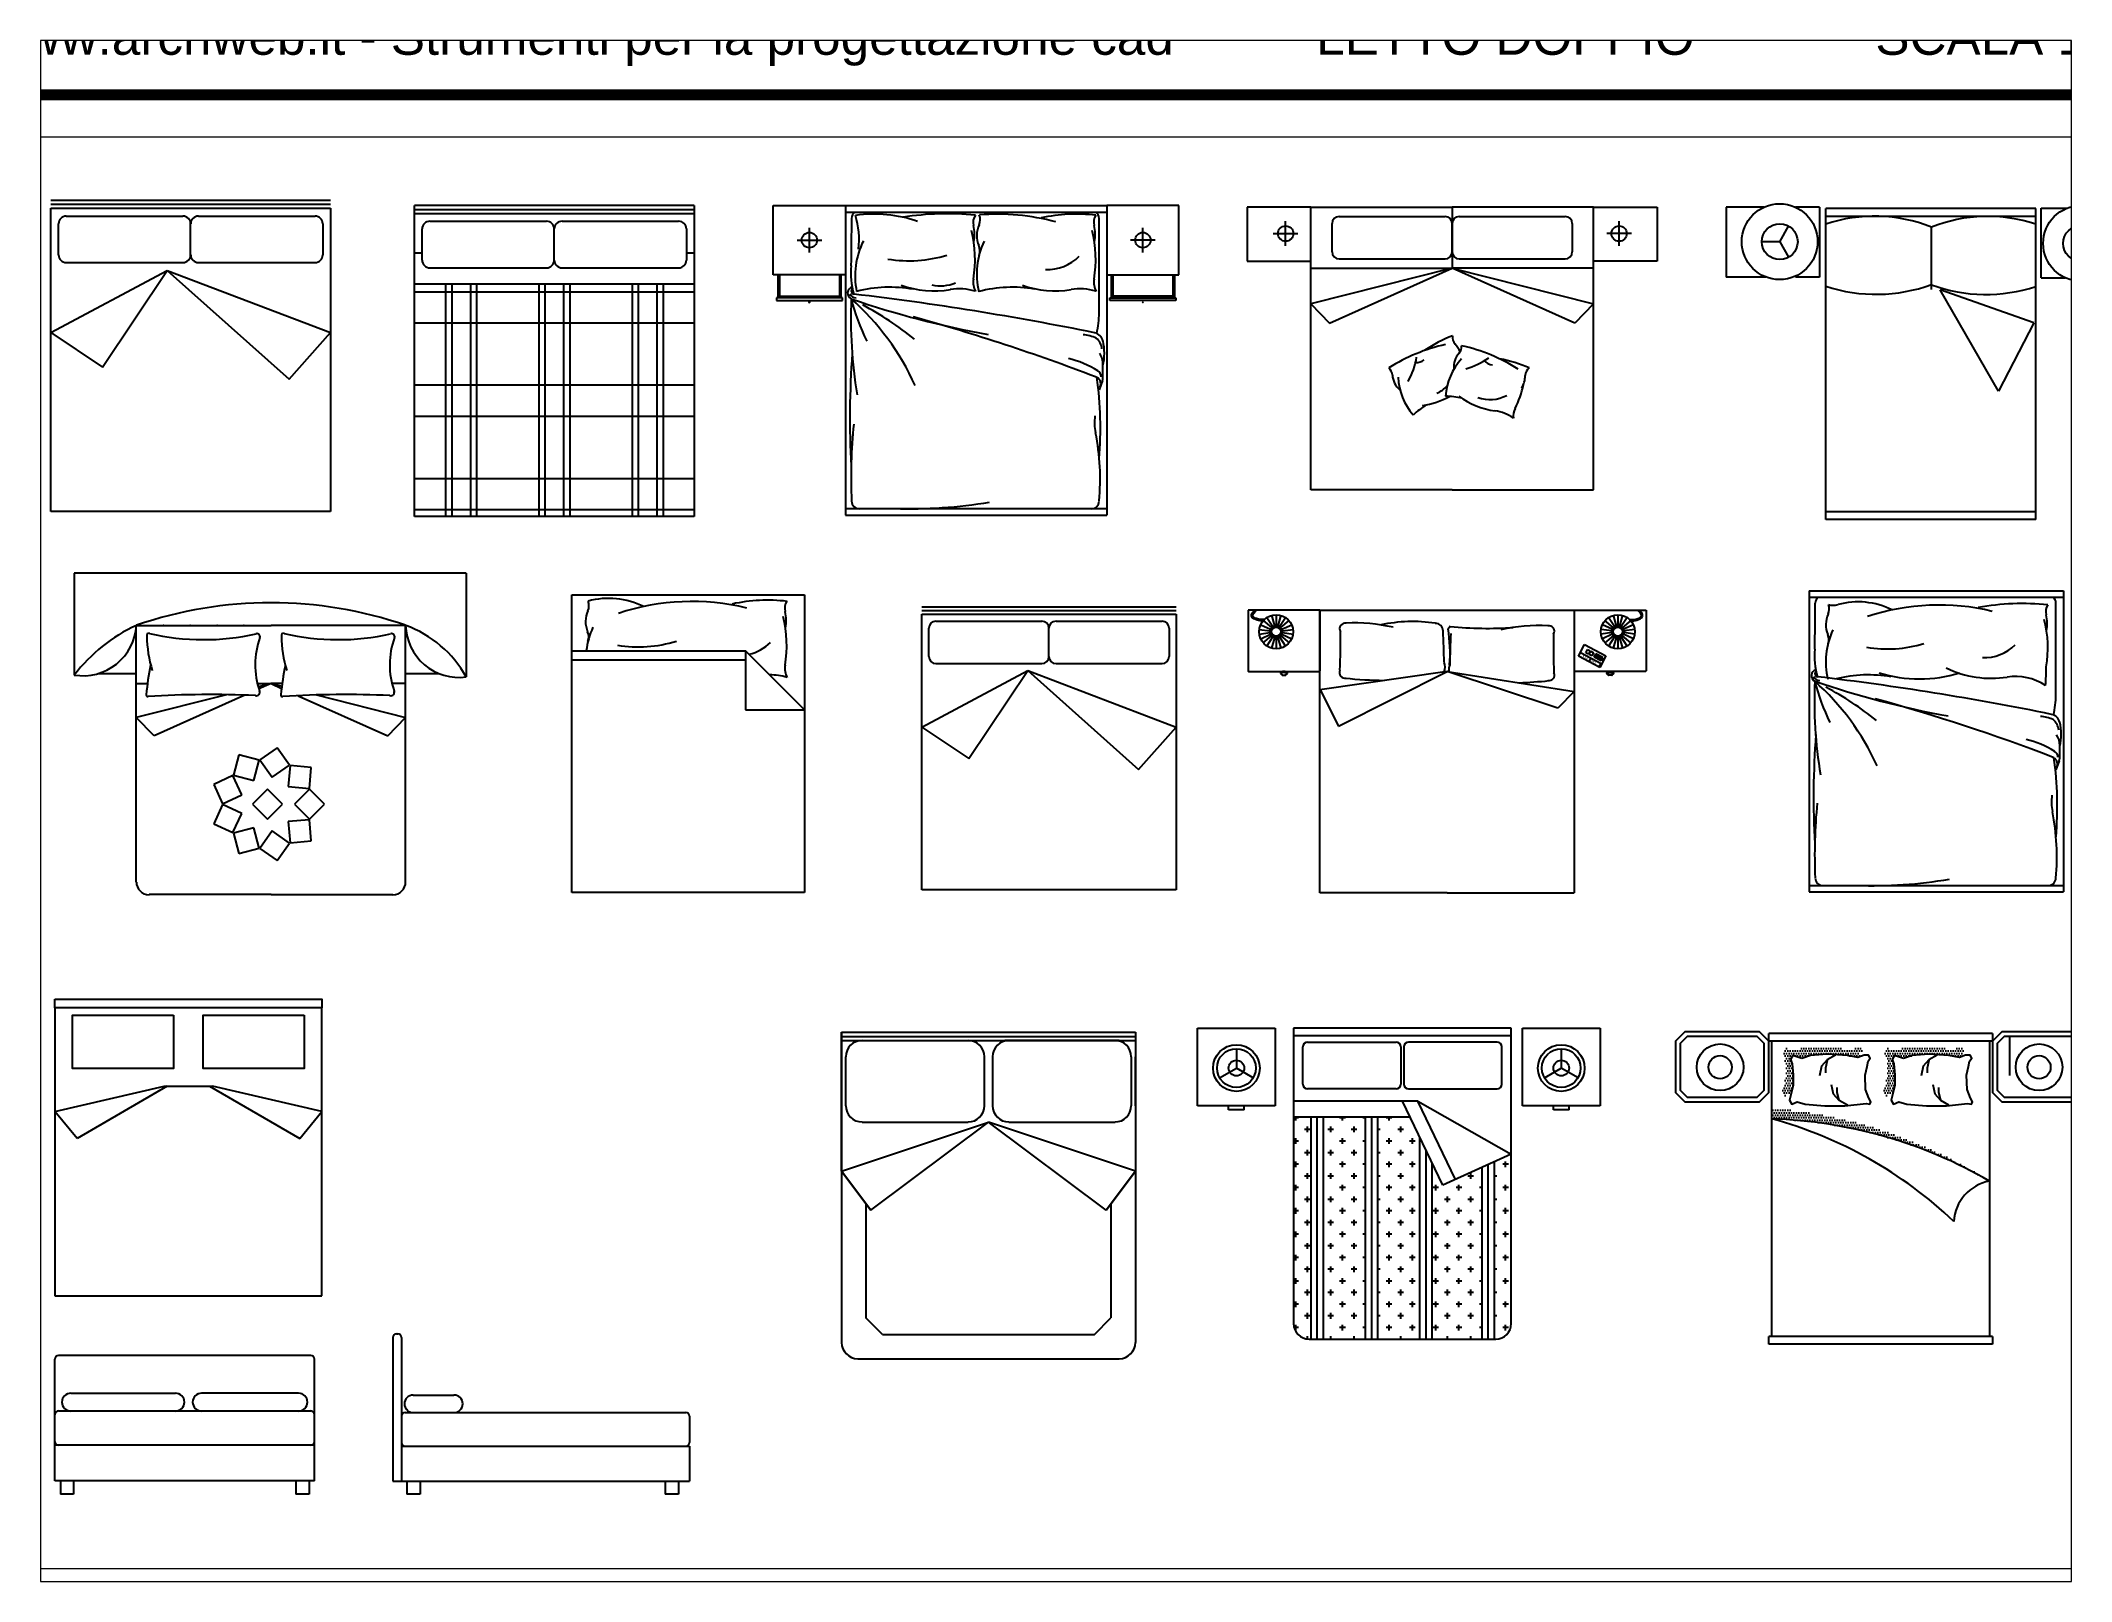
# Paper-space layout 'Layout1' of a CAD drawing. Header units: millimetres. Extents: x 26 to 231, y 20 to 176.
# The model-space entities are those that its viewports show. They can reach past a viewport. Long polylines and large blocks are cut down to what shows.
import ezdxf

# ---------------------------------------------------------------- set-up
doc = ezdxf.new("R2010")
doc.units = ezdxf.units.MM
doc.layers.add('ARREDI_attrezzature', color=175, linetype='Continuous')
doc.layers.add('WWW.ARCHWEB.IT - free dwg', color=7, linetype='Continuous')
doc.layers.add('PROIEZIONI_finissime', color=251, linetype='Continuous', lineweight=0)
doc.styles.get("Standard").update_dxf_attribs({"font": 'arial.ttf'})
pattern_1 = [(360, (-33.422081, 61.873577), (0.0087225275, 0.017445055), [0, -0.017445055])]

psp = doc.layouts.get("Layout1")

msp = doc.modelspace()

# ---------------------------------------------------------------- texts
at = {"layer": 'ARREDI_attrezzature', "width": 3}
msp.add_text('12 00', height=0.011, rotation=330.6435, dxfattribs=at).set_placement((190.701, 204.959))
at = {"layer": 'WWW.ARCHWEB.IT - free dwg', "char_height": 0.25918, "width": 24.70054, "attachment_point": 1}
for s, insert in [('{\\C1;www.archweb.it }- Strumenti per la progettazione cad          LETTO DOPPIO', (179.43, 209.467)), ('SCALA 1:100', (192.779, 209.467))]:
    msp.add_mtext(s, dxfattribs=dict(at, insert=insert))

# ---------------------------------------------------------------- hatches: boundary and pattern name
at = {"layer": 'ARREDI_attrezzature'}
h = msp.add_hatch(dxfattribs=at)
h.set_pattern_fill('DOTS', color=256, scale=0.010989, style=0)
h.set_pattern_definition(pattern_1)
h.paths.add_polyline_path([(192.689, 202.172), (192.675, 202.192), (192.645, 202.192), (192.601, 202.175), (192.526, 202.189), (192.384, 202.199), (192.266, 202.189), (192.205, 202.169), (192.141, 202.189), (192.124, 202.162), (192.138, 202.132), (192.144, 202.054), (192.144, 201.98), (192.127, 201.912), (192.117, 201.875), (192.134, 201.844), (192.171, 201.861), (192.183, 201.858), (192.199, 201.925), (192.199, 201.999), (192.192, 202.077), (192.179, 202.107), (192.196, 202.134), (192.26, 202.114), (192.321, 202.134), (192.439, 202.144), (192.581, 202.134), (192.656, 202.121), (192.667, 202.125), (192.672, 202.148)])
h.paths.add_polyline_path([(193.407, 202.172), (193.393, 202.192), (193.363, 202.192), (193.319, 202.175), (193.244, 202.189), (193.102, 202.199), (192.984, 202.189), (192.923, 202.169), (192.859, 202.189), (192.842, 202.162), (192.856, 202.132), (192.862, 202.054), (192.862, 201.98), (192.845, 201.912), (192.835, 201.875), (192.852, 201.844), (192.889, 201.861), (192.9, 201.858), (192.917, 201.925), (192.917, 201.999), (192.91, 202.077), (192.897, 202.107), (192.914, 202.134), (192.978, 202.114), (193.039, 202.134), (193.157, 202.144), (193.299, 202.134), (193.373, 202.121), (193.385, 202.125), (193.39, 202.148)])
h = msp.add_hatch(dxfattribs=at)
h.set_pattern_fill('DOTS', color=256, scale=0.010989, style=0)
h.set_pattern_definition(pattern_1)
h.paths.add_polyline_path([(192.047, 201.762), (192.047, 201.687, -0.124273), (193.586, 201.247, 0.122563)])

# ---------------------------------------------------------------- linework, layer by layer
for p, q in [((181.861, 208.178), (179.883, 208.178)), ((179.883, 208.151), (181.861, 208.151)), ((179.883, 208.123), (181.861, 208.123)), ((179.883, 205.98), (179.883, 208.123)), ((181.861, 208.123), (181.861, 205.98)), ((184.431, 208.142), (182.453, 208.142)), ((182.453, 205.944), (182.453, 208.142)), ((184.431, 208.142), (184.431, 205.944)), ((184.99, 207.653), (184.99, 208.142)), ((184.99, 208.142), (185.5, 208.142)), ((185.5, 208.142), (187.347, 208.142)), ((185.5, 208.142), (185.5, 205.953)), ((187.347, 208.142), (187.347, 205.953)), ((187.857, 208.142), (187.347, 208.142)), ((187.857, 207.653), (187.857, 208.142)), ((188.789, 208.131), (188.339, 208.131)), ((188.339, 208.131), (188.339, 207.749)), ((188.789, 207.749), (188.789, 208.131)), ((188.789, 208.131), (189.788, 208.131)), ((190.787, 208.131), (189.788, 208.131)), ((189.788, 208.131), (189.788, 207.7)), ((190.787, 207.749), (190.787, 208.131)), ((190.787, 208.131), (191.237, 208.131)), ((191.237, 208.131), (191.237, 207.749)), ((191.725, 208.131), (191.725, 207.636)), ((191.991, 208.131), (191.725, 208.131)), ((192.384, 208.131), (192.215, 208.131)), ((192.384, 208.131), (192.384, 207.636)), ((192.429, 205.923), (192.429, 208.121)), ((193.913, 208.121), (192.429, 208.121)), ((193.913, 205.923), (193.913, 208.121)), ((193.952, 207.631), (193.952, 208.125)), ((193.952, 208.125), (194.136, 208.125)), ((179.938, 207.794), (179.938, 208.013)), ((179.993, 208.068), (180.817, 208.068)), ((180.872, 207.794), (180.872, 208.013)), ((180.927, 208.068), (181.751, 208.068)), ((181.806, 208.013), (181.806, 207.794)), ((182.453, 208.115), (184.431, 208.115)), ((182.453, 208.087), (184.431, 208.087)), ((182.508, 207.757), (182.508, 207.977)), ((182.563, 208.032), (183.387, 208.032)), ((183.442, 207.757), (183.442, 207.977)), ((183.497, 208.032), (184.321, 208.032)), ((184.376, 207.977), (184.376, 207.757)), ((185.245, 207.811), (185.245, 207.984)), ((185.5, 208.095), (187.347, 208.095)), ((187.292, 207.383), (187.292, 208.052)), ((187.602, 207.811), (187.602, 207.984)), ((188.611, 207.857), (188.611, 208.031)), ((188.939, 207.815), (188.939, 208.015)), ((188.989, 208.065), (189.738, 208.065)), ((189.788, 207.815), (189.788, 208.015)), ((189.838, 208.065), (190.587, 208.065)), ((190.637, 208.015), (190.637, 207.815)), ((190.968, 207.857), (190.968, 208.031)), ((192.103, 207.887), (192.166, 207.996)), ((193.913, 208.066), (192.429, 208.066)), ((193.175, 207.55), (193.175, 207.99)), ((194.233, 207.875), (194.17, 207.984)), ((185.158, 207.898), (185.332, 207.898)), ((187.689, 207.898), (187.515, 207.898)), ((188.524, 207.944), (188.698, 207.944)), ((191.055, 207.944), (190.881, 207.944)), ((192.103, 207.887), (191.976, 207.887)), ((192.103, 207.887), (192.166, 207.777)), ((194.233, 207.875), (194.17, 207.765)), ((194.233, 207.875), (194.359, 207.875)), ((179.993, 207.739), (180.817, 207.739)), ((180.927, 207.739), (181.751, 207.739)), ((182.453, 207.808), (182.508, 207.808)), ((182.563, 207.702), (183.387, 207.702)), ((183.497, 207.702), (184.321, 207.702)), ((184.376, 207.808), (184.431, 207.808)), ((188.339, 207.749), (188.789, 207.749)), ((188.789, 206.133), (188.789, 207.749)), ((188.789, 207.7), (189.788, 207.7)), ((189.788, 207.7), (188.789, 207.447)), ((188.921, 207.312), (189.788, 207.7)), ((188.989, 207.765), (189.738, 207.765)), ((190.787, 207.7), (189.788, 207.7)), ((190.655, 207.312), (189.788, 207.7)), ((189.788, 207.7), (190.787, 207.447)), ((189.838, 207.765), (190.587, 207.765)), ((190.787, 206.133), (190.787, 207.749)), ((191.237, 207.749), (190.787, 207.749)), ((179.883, 207.244), (180.707, 207.684)), ((180.248, 206.999), (180.707, 207.684)), ((180.707, 207.684), (181.861, 207.244)), ((180.707, 207.684), (181.569, 206.916)), ((182.453, 207.588), (184.431, 207.588)), ((182.673, 207.588), (182.673, 205.944)), ((182.717, 207.588), (182.717, 205.944)), ((182.849, 207.588), (182.849, 205.944)), ((182.893, 207.588), (182.893, 205.944)), ((183.332, 207.588), (183.332, 205.944)), ((183.376, 207.588), (183.376, 205.944)), ((183.508, 207.588), (183.508, 205.944)), ((183.552, 207.588), (183.552, 205.944)), ((183.992, 207.588), (183.992, 205.944)), ((184.036, 207.588), (184.036, 205.944)), ((184.167, 207.588), (184.167, 205.944)), ((184.211, 207.588), (184.211, 205.944)), ((185.5, 207.653), (184.99, 207.653)), ((185.022, 207.653), (185.022, 207.49)), ((185.033, 207.653), (185.033, 207.49)), ((185.457, 207.653), (185.457, 207.49)), ((185.468, 207.653), (185.468, 207.49)), ((187.347, 207.653), (187.857, 207.653)), ((187.379, 207.653), (187.379, 207.49)), ((187.39, 207.653), (187.39, 207.49)), ((187.814, 207.653), (187.814, 207.49)), ((187.825, 207.653), (187.825, 207.49)), ((192.006, 207.636), (191.725, 207.636)), ((192.384, 207.636), (192.215, 207.636)), ((193.898, 207.313), (193.236, 207.546)), ((193.65, 206.83), (193.236, 207.546)), ((193.952, 207.631), (194.121, 207.631)), ((182.453, 207.533), (184.431, 207.533)), ((185.479, 207.49), (185.012, 207.49)), ((185.012, 207.49), (185.012, 207.471)), ((185.012, 207.471), (185.479, 207.471)), ((185.033, 207.501), (185.457, 207.501)), ((185.479, 207.471), (185.479, 207.49)), ((187.368, 207.49), (187.835, 207.49)), ((187.368, 207.471), (187.368, 207.49)), ((187.835, 207.471), (187.368, 207.471)), ((187.814, 207.501), (187.39, 207.501)), ((187.835, 207.49), (187.835, 207.471)), ((188.789, 207.447), (188.921, 207.312)), ((190.787, 207.447), (190.655, 207.312)), ((182.453, 207.313), (184.431, 207.313)), ((193.898, 207.313), (193.65, 206.83)), ((179.883, 207.244), (180.248, 206.999)), ((181.569, 206.916), (181.861, 207.244)), ((187.32, 206.924), (187.32, 207.031)), ((182.453, 206.874), (184.431, 206.874)), ((187.316, 206.905), (187.292, 206.841)), ((182.453, 206.654), (184.431, 206.654)), ((182.453, 206.214), (184.431, 206.214)), ((189.788, 206.133), (188.789, 206.133)), ((189.788, 206.133), (190.787, 206.133)), ((181.861, 205.98), (179.883, 205.98)), ((182.453, 205.994), (184.431, 205.994)), ((185.5, 206), (187.347, 206)), ((193.913, 205.978), (192.429, 205.978)), ((184.431, 205.944), (182.453, 205.944)), ((185.5, 205.953), (187.347, 205.953)), ((193.913, 205.923), (192.429, 205.923)), ((180.049, 205.543), (180.049, 204.824)), ((182.819, 205.543), (180.049, 205.543)), ((182.819, 205.543), (182.819, 204.811)), ((183.566, 203.287), (183.566, 205.391)), ((183.566, 205.391), (185.211, 205.391)), ((185.211, 205.391), (185.211, 203.287)), ((192.312, 205.42), (194.108, 205.42)), ((192.312, 205.42), (192.312, 203.291)), ((194.108, 205.42), (194.108, 203.291)), ((187.838, 205.304), (186.039, 205.304)), ((186.039, 205.279), (187.838, 205.279)), ((186.039, 205.254), (187.838, 205.254)), ((186.039, 203.306), (186.039, 205.254)), ((187.838, 205.254), (187.838, 203.306)), ((188.853, 205.282), (188.346, 205.282)), ((188.346, 205.282), (188.346, 204.853)), ((188.853, 205.282), (188.346, 205.282)), ((188.544, 205.25), (188.544, 205.174)), ((188.544, 205.25), (188.544, 205.174)), ((188.853, 203.284), (188.853, 205.282)), ((188.853, 205.282), (189.752, 205.282)), ((188.853, 205.282), (190.651, 205.282)), ((188.853, 205.282), (188.853, 204.853)), ((190.651, 205.282), (191.158, 205.282)), ((190.651, 205.282), (191.158, 205.282)), ((190.651, 205.282), (190.651, 203.284)), ((190.959, 205.25), (190.959, 205.174)), ((190.959, 205.25), (190.959, 205.174)), ((191.158, 205.282), (191.158, 204.853)), ((192.312, 205.375), (194.108, 205.375)), ((194.055, 204.682), (194.055, 205.333)), ((180.488, 205.175), (181.44, 205.175)), ((180.488, 204.811), (180.488, 205.175)), ((182.391, 205.175), (181.44, 205.175)), ((182.391, 204.811), (182.391, 205.175)), ((182.819, 205.175), (182.819, 204.811)), ((186.089, 204.955), (186.089, 205.155)), ((186.139, 205.204), (186.888, 205.204)), ((186.938, 204.955), (186.938, 205.155)), ((186.988, 205.204), (187.738, 205.204)), ((187.788, 205.155), (187.788, 204.955)), ((188.425, 205.147), (188.501, 205.136)), ((188.425, 205.113), (188.501, 205.124)), ((188.435, 205.18), (188.505, 205.148)), ((188.435, 205.08), (188.505, 205.112)), ((188.453, 205.209), (188.511, 205.159)), ((188.479, 205.231), (188.521, 205.167)), ((188.513, 205.137), (188.502, 205.142)), ((188.515, 205.143), (188.504, 205.145)), ((188.511, 205.246), (188.532, 205.172)), ((188.578, 205.246), (188.557, 205.172)), ((188.562, 205.157), (188.572, 205.164)), ((188.568, 205.167), (188.61, 205.231)), ((188.569, 205.15), (188.576, 205.16)), ((188.577, 205.159), (188.636, 205.209)), ((188.584, 205.148), (188.654, 205.18)), ((188.584, 205.112), (188.654, 205.08)), ((188.588, 205.136), (188.664, 205.147)), ((188.588, 205.124), (188.664, 205.113)), ((190.916, 205.136), (190.84, 205.147)), ((190.916, 205.124), (190.84, 205.113)), ((190.919, 205.148), (190.85, 205.18)), ((190.919, 205.112), (190.85, 205.08)), ((190.926, 205.159), (190.868, 205.209)), ((190.936, 205.167), (190.894, 205.231)), ((190.925, 205.246), (190.947, 205.172)), ((190.934, 205.15), (190.928, 205.16)), ((190.942, 205.157), (190.932, 205.164)), ((190.993, 205.246), (190.971, 205.172)), ((191.024, 205.231), (190.983, 205.167)), ((190.988, 205.143), (191, 205.145)), ((190.991, 205.137), (191.001, 205.142)), ((191.05, 205.209), (190.992, 205.159)), ((191.069, 205.18), (190.999, 205.148)), ((191.069, 205.08), (190.999, 205.112)), ((191.078, 205.147), (191.002, 205.136)), ((191.078, 205.113), (191.002, 205.124)), ((183.566, 204.996), (184.794, 204.996)), ((185.211, 204.579), (184.794, 204.996)), ((184.794, 204.996), (184.794, 204.579)), ((188.453, 205.051), (188.511, 205.101)), ((188.479, 205.029), (188.521, 205.093)), ((188.532, 205.088), (188.511, 205.014)), ((188.539, 205.098), (188.539, 205.087)), ((188.546, 205.098), (188.543, 205.086)), ((188.544, 205.086), (188.544, 205.009)), ((188.544, 205.086), (188.544, 205.009)), ((188.557, 205.088), (188.578, 205.014)), ((188.568, 205.093), (188.61, 205.029)), ((188.577, 205.101), (188.636, 205.051)), ((190.681, 204.957), (190.724, 205.039)), ((190.695, 204.983), (190.846, 204.903)), ((190.724, 205.039), (190.875, 204.959)), ((190.732, 204.982), (190.744, 205.005)), ((190.751, 204.972), (190.732, 204.982)), ((190.744, 205.005), (190.763, 204.995)), ((190.763, 204.995), (190.751, 204.972)), ((190.757, 204.969), (190.769, 204.992)), ((190.776, 204.959), (190.757, 204.969)), ((190.769, 204.992), (190.788, 204.982)), ((190.788, 204.982), (190.776, 204.959)), ((190.791, 204.951), (190.803, 204.974)), ((190.845, 204.933), (190.795, 204.959)), ((190.846, 204.935), (190.796, 204.961)), ((190.847, 204.938), (190.797, 204.964)), ((190.849, 204.941), (190.799, 204.967)), ((190.851, 204.945), (190.801, 204.972)), ((190.853, 204.948), (190.803, 204.974)), ((190.875, 204.959), (190.832, 204.877)), ((190.926, 205.101), (190.868, 205.051)), ((190.936, 205.093), (190.894, 205.029)), ((190.947, 205.088), (190.925, 205.014)), ((190.958, 205.098), (190.96, 205.086)), ((190.959, 205.086), (190.959, 205.009)), ((190.959, 205.086), (190.959, 205.009)), ((190.965, 205.098), (190.965, 205.087)), ((190.971, 205.088), (190.993, 205.014)), ((191.024, 205.029), (190.983, 205.093)), ((191.05, 205.051), (190.992, 205.101)), ((180.219, 204.834), (180.488, 204.834)), ((182.391, 204.834), (182.629, 204.834)), ((184.794, 204.93), (183.566, 204.93)), ((186.039, 204.455), (186.789, 204.855)), ((186.139, 204.905), (186.888, 204.905)), ((186.371, 204.233), (186.789, 204.855)), ((186.789, 204.855), (187.838, 204.455)), ((186.789, 204.855), (187.572, 204.157)), ((186.988, 204.905), (187.738, 204.905)), ((188.348, 204.85), (188.85, 204.85)), ((188.575, 204.84), (188.575, 204.834)), ((188.621, 204.843), (188.578, 204.843)), ((188.578, 204.832), (188.582, 204.832)), ((188.585, 204.829), (188.585, 204.825)), ((188.588, 204.822), (188.611, 204.822)), ((188.608, 204.85), (188.59, 204.85)), ((188.59, 204.85), (188.59, 204.843)), ((188.608, 204.843), (188.608, 204.85)), ((188.613, 204.825), (188.613, 204.832)), ((188.613, 204.832), (188.621, 204.832)), ((188.623, 204.834), (188.623, 204.84)), ((189.752, 204.85), (188.853, 204.719)), ((188.984, 204.463), (189.752, 204.85)), ((190.534, 204.591), (189.752, 204.85)), ((189.752, 204.85), (190.651, 204.707)), ((191.155, 204.85), (190.653, 204.85)), ((190.832, 204.877), (190.681, 204.957)), ((190.84, 204.925), (190.791, 204.951)), ((190.843, 204.929), (190.793, 204.955)), ((190.853, 204.948), (190.84, 204.925)), ((190.88, 204.834), (190.88, 204.84)), ((190.883, 204.843), (190.926, 204.843)), ((190.89, 204.832), (190.883, 204.832)), ((190.89, 204.825), (190.89, 204.832)), ((190.916, 204.822), (190.893, 204.822)), ((190.896, 204.843), (190.896, 204.85)), ((190.896, 204.85), (190.913, 204.85)), ((190.913, 204.85), (190.913, 204.843)), ((190.919, 204.829), (190.919, 204.825)), ((190.926, 204.832), (190.921, 204.832)), ((190.928, 204.84), (190.928, 204.834)), ((180.488, 203.361), (180.488, 204.811)), ((180.488, 204.764), (180.567, 204.764)), ((181.126, 204.685), (180.488, 204.524)), ((181.255, 204.681), (180.614, 204.395)), ((181.344, 204.764), (181.44, 204.764)), ((181.44, 204.764), (181.35, 204.741)), ((181.44, 204.764), (181.354, 204.726)), ((181.519, 204.764), (181.44, 204.764)), ((181.44, 204.764), (181.516, 204.745)), ((181.44, 204.764), (181.515, 204.73)), ((181.632, 204.678), (182.266, 204.395)), ((181.761, 204.683), (182.391, 204.524)), ((182.391, 204.764), (182.295, 204.764)), ((182.391, 203.361), (182.391, 204.811)), ((188.853, 204.723), (188.984, 204.463)), ((190.651, 204.707), (190.534, 204.591)), ((184.794, 204.579), (185.211, 204.579)), ((180.614, 204.395), (180.488, 204.524)), ((182.266, 204.395), (182.391, 204.524)), ((186.039, 204.455), (186.371, 204.233)), ((187.572, 204.157), (187.838, 204.455)), ((181.212, 204.261), (181.174, 204.117)), ((181.356, 204.223), (181.212, 204.261)), ((181.484, 204.309), (181.362, 204.224)), ((181.57, 204.187), (181.484, 204.309)), ((194.082, 204.236), (194.082, 204.339)), ((181.17, 204.113), (181.035, 204.05)), ((181.233, 203.977), (181.17, 204.113)), ((181.174, 204.117), (181.318, 204.078)), ((181.318, 204.078), (181.356, 204.223)), ((181.362, 204.224), (181.448, 204.101)), ((181.448, 204.101), (181.57, 204.187)), ((181.575, 204.184), (181.562, 204.035)), ((181.724, 204.171), (181.575, 204.184)), ((181.711, 204.022), (181.724, 204.171)), ((194.078, 204.217), (194.055, 204.155)), ((181.035, 204.05), (181.098, 203.914)), ((181.098, 203.914), (181.233, 203.977)), ((181.414, 204.017), (181.309, 203.911)), ((181.52, 203.911), (181.414, 204.017)), ((181.562, 204.035), (181.711, 204.022)), ((181.713, 204.017), (181.607, 203.911)), ((181.818, 203.911), (181.713, 204.017)), ((181.098, 203.909), (181.035, 203.773)), ((181.233, 203.846), (181.098, 203.909)), ((181.17, 203.71), (181.233, 203.846)), ((181.309, 203.911), (181.414, 203.806)), ((181.414, 203.806), (181.52, 203.911)), ((181.607, 203.911), (181.713, 203.806)), ((181.713, 203.806), (181.818, 203.911)), ((181.035, 203.773), (181.17, 203.71)), ((181.318, 203.744), (181.174, 203.706)), ((181.174, 203.706), (181.212, 203.562)), ((181.356, 203.6), (181.318, 203.744)), ((181.448, 203.722), (181.362, 203.599)), ((181.57, 203.636), (181.448, 203.722)), ((181.711, 203.801), (181.562, 203.788)), ((181.562, 203.788), (181.575, 203.639)), ((181.724, 203.652), (181.711, 203.801)), ((181.212, 203.562), (181.356, 203.6)), ((181.362, 203.599), (181.484, 203.514)), ((181.484, 203.514), (181.57, 203.636)), ((181.575, 203.639), (181.724, 203.652)), ((181.44, 203.272), (180.578, 203.272)), ((181.44, 203.272), (182.302, 203.272)), ((185.211, 203.287), (183.566, 203.287)), ((187.838, 203.306), (186.039, 203.306)), ((189.752, 203.284), (188.853, 203.284)), ((189.752, 203.284), (190.651, 203.284)), ((192.312, 203.336), (194.108, 203.336)), ((192.312, 203.291), (194.108, 203.291)), ((179.912, 202.472), (179.912, 200.436)), ((181.8, 202.472), (179.912, 202.472)), ((181.8, 200.436), (181.8, 202.472)), ((185.472, 202.299), (187.549, 202.299)), ((185.472, 202.299), (185.472, 201.895)), ((185.472, 202.241), (185.472, 202.299)), ((185.472, 202.27), (187.549, 202.27)), ((185.472, 202.241), (187.549, 202.241)), ((185.472, 202.241), (185.472, 201.664)), ((185.472, 201.664), (185.472, 202.241)), ((185.588, 202.241), (186.395, 202.241)), ((187.434, 202.241), (186.626, 202.241)), ((187.549, 202.299), (187.549, 201.895)), ((187.549, 202.299), (187.549, 201.837)), ((187.549, 202.299), (187.549, 202.241)), ((187.549, 202.241), (187.549, 201.664)), ((187.989, 202.328), (188.538, 202.328)), ((187.989, 201.779), (187.989, 202.328)), ((188.538, 202.328), (188.538, 201.779)), ((190.206, 202.328), (188.667, 202.328)), ((188.667, 202.328), (188.667, 200.24)), ((190.206, 202.273), (188.667, 202.273)), ((190.206, 200.24), (190.206, 202.328)), ((190.284, 202.328), (190.834, 202.328)), ((190.284, 201.779), (190.284, 202.328)), ((190.834, 202.328), (190.834, 201.779)), ((193.607, 202.291), (192.025, 202.291)), ((192.025, 202.236), (192.025, 202.291)), ((193.607, 202.236), (192.025, 202.236)), ((192.047, 200.149), (192.047, 202.236)), ((193.586, 202.236), (193.586, 200.149)), ((193.607, 202.291), (193.607, 202.236)), ((193.726, 202.268), (193.726, 201.993)), ((185.472, 202.126), (185.472, 201.78)), ((185.501, 202.126), (185.501, 201.78)), ((186.482, 201.78), (186.482, 202.126)), ((186.54, 202.126), (186.54, 201.78)), ((187.52, 202.126), (187.52, 201.78)), ((187.549, 201.78), (187.549, 202.126)), ((188.263, 202.183), (188.263, 202.046)), ((188.733, 201.933), (188.733, 202.196)), ((188.766, 202.229), (189.392, 202.229)), ((189.425, 202.196), (189.425, 201.933)), ((189.447, 202.196), (189.447, 201.933)), ((190.107, 202.229), (189.48, 202.229)), ((190.14, 201.933), (190.14, 202.196)), ((190.559, 202.183), (190.559, 202.046)), ((188.144, 201.977), (188.263, 202.046)), ((188.382, 201.977), (188.263, 202.046)), ((190.44, 201.977), (190.559, 202.046)), ((190.678, 201.977), (190.559, 202.046)), ((179.912, 201.738), (180.685, 201.919)), ((180.706, 201.919), (180.069, 201.549)), ((180.685, 201.919), (181.027, 201.919)), ((181.006, 201.919), (181.643, 201.549)), ((181.8, 201.738), (181.027, 201.919)), ((189.546, 201.812), (188.667, 201.812)), ((189.392, 201.9), (188.766, 201.9)), ((189.722, 201.218), (189.436, 201.812)), ((189.48, 201.9), (190.107, 201.9)), ((189.812, 201.259), (189.546, 201.812)), ((189.546, 201.812), (190.206, 201.438)), ((180.069, 201.549), (179.912, 201.738)), ((181.643, 201.549), (181.8, 201.738)), ((185.472, 201.318), (186.511, 201.664)), ((185.472, 201.318), (186.511, 201.664)), ((185.472, 201.664), (185.472, 201.318)), ((185.472, 201.318), (185.472, 201.664)), ((185.617, 201.664), (186.367, 201.664)), ((185.68, 201.041), (186.511, 201.664)), ((187.342, 201.041), (186.511, 201.664)), ((187.549, 201.318), (186.511, 201.664)), ((187.549, 201.318), (186.511, 201.664)), ((186.655, 201.664), (187.405, 201.664)), ((187.549, 201.722), (187.549, 200.107)), ((188.538, 201.779), (187.989, 201.779)), ((188.208, 201.751), (188.208, 201.779)), ((188.318, 201.751), (188.208, 201.751)), ((188.318, 201.751), (188.318, 201.779)), ((188.667, 201.702), (189.489, 201.702)), ((188.703, 201.695), (188.667, 201.695)), ((188.683, 201.675), (188.683, 201.702)), ((188.788, 201.702), (188.788, 200.13)), ((188.832, 201.702), (188.832, 200.13)), ((188.876, 201.702), (188.876, 200.13)), ((189.033, 201.695), (188.992, 201.695)), ((189.012, 201.675), (189.012, 201.702)), ((189.173, 201.695), (189.156, 201.695)), ((189.173, 201.702), (189.173, 200.13)), ((189.217, 201.702), (189.217, 200.13)), ((189.261, 201.702), (189.261, 200.13)), ((189.362, 201.695), (189.321, 201.695)), ((189.342, 201.675), (189.342, 201.702)), ((189.492, 201.695), (189.486, 201.695)), ((190.834, 201.779), (190.284, 201.779)), ((190.504, 201.751), (190.504, 201.779)), ((190.614, 201.751), (190.504, 201.751)), ((190.614, 201.751), (190.614, 201.779)), ((188.703, 201.53), (188.667, 201.53)), ((188.683, 201.51), (188.683, 201.551)), ((188.786, 201.613), (188.744, 201.613)), ((188.765, 201.592), (188.765, 201.633)), ((188.95, 201.613), (188.909, 201.613)), ((188.93, 201.592), (188.93, 201.633)), ((189.033, 201.53), (188.992, 201.53)), ((189.012, 201.51), (189.012, 201.551)), ((189.115, 201.613), (189.074, 201.613)), ((189.095, 201.592), (189.095, 201.633)), ((189.173, 201.53), (189.156, 201.53)), ((189.28, 201.613), (189.261, 201.613)), ((189.362, 201.53), (189.321, 201.53)), ((189.342, 201.51), (189.342, 201.551)), ((189.445, 201.613), (189.404, 201.613)), ((189.424, 201.592), (189.424, 201.633)), ((189.527, 201.53), (189.486, 201.53)), ((189.507, 201.51), (189.507, 201.551)), ((189.557, 201.561), (189.557, 200.13)), ((185.472, 201.376), (185.472, 200.107)), ((188.683, 201.345), (188.683, 201.386)), ((188.786, 201.448), (188.744, 201.448)), ((188.765, 201.427), (188.765, 201.469)), ((188.95, 201.448), (188.909, 201.448)), ((188.93, 201.427), (188.93, 201.469)), ((189.012, 201.345), (189.012, 201.386)), ((189.115, 201.448), (189.074, 201.448)), ((189.095, 201.427), (189.095, 201.469)), ((189.28, 201.448), (189.261, 201.448)), ((189.342, 201.345), (189.342, 201.386)), ((189.445, 201.448), (189.404, 201.448)), ((189.424, 201.427), (189.424, 201.469)), ((189.507, 201.345), (189.507, 201.386)), ((189.601, 201.469), (189.601, 200.13)), ((189.645, 201.378), (189.645, 200.13)), ((190.206, 201.438), (189.722, 201.218)), ((190.085, 201.383), (190.085, 200.13)), ((190.166, 201.345), (190.166, 201.386)), ((185.68, 201.041), (185.472, 201.318)), ((185.472, 201.318), (185.68, 201.041)), ((187.549, 201.318), (187.342, 201.041)), ((187.342, 201.041), (187.549, 201.318)), ((188.703, 201.366), (188.667, 201.366)), ((188.786, 201.283), (188.744, 201.283)), ((188.765, 201.263), (188.765, 201.304)), ((188.95, 201.283), (188.909, 201.283)), ((188.93, 201.263), (188.93, 201.304)), ((189.033, 201.366), (188.992, 201.366)), ((189.115, 201.283), (189.074, 201.283)), ((189.095, 201.263), (189.095, 201.304)), ((189.173, 201.366), (189.156, 201.366)), ((189.28, 201.283), (189.261, 201.283)), ((189.362, 201.366), (189.321, 201.366)), ((189.445, 201.283), (189.404, 201.283)), ((189.424, 201.263), (189.424, 201.304)), ((189.527, 201.366), (189.486, 201.366)), ((189.651, 201.366), (189.651, 201.366)), ((189.939, 201.283), (189.898, 201.283)), ((189.919, 201.263), (189.919, 201.304)), ((189.997, 201.343), (189.997, 200.13)), ((190.041, 201.363), (190.041, 200.13)), ((190.104, 201.283), (190.085, 201.283)), ((190.187, 201.366), (190.145, 201.366)), ((185.645, 201.087), (185.645, 200.28)), ((187.376, 201.087), (187.376, 200.28)), ((188.703, 201.201), (188.667, 201.201)), ((188.683, 201.18), (188.683, 201.221)), ((188.786, 201.118), (188.744, 201.118)), ((188.765, 201.098), (188.765, 201.139)), ((188.95, 201.118), (188.909, 201.118)), ((188.93, 201.098), (188.93, 201.139)), ((189.033, 201.201), (188.992, 201.201)), ((189.012, 201.18), (189.012, 201.221)), ((189.115, 201.118), (189.074, 201.118)), ((189.095, 201.098), (189.095, 201.139)), ((189.173, 201.201), (189.156, 201.201)), ((189.28, 201.118), (189.261, 201.118)), ((189.362, 201.201), (189.321, 201.201)), ((189.342, 201.18), (189.342, 201.221)), ((189.445, 201.118), (189.404, 201.118)), ((189.424, 201.098), (189.424, 201.139)), ((189.527, 201.201), (189.486, 201.201)), ((189.507, 201.18), (189.507, 201.221)), ((189.692, 201.201), (189.651, 201.201)), ((189.672, 201.18), (189.672, 201.221)), ((189.775, 201.118), (189.733, 201.118)), ((189.754, 201.098), (189.754, 201.139)), ((189.857, 201.201), (189.816, 201.201)), ((189.836, 201.18), (189.836, 201.221)), ((189.939, 201.118), (189.898, 201.118)), ((189.919, 201.098), (189.919, 201.139)), ((189.997, 201.201), (189.981, 201.201)), ((190.104, 201.118), (190.085, 201.118)), ((190.187, 201.201), (190.145, 201.201)), ((190.166, 201.18), (190.166, 201.221)), ((188.703, 201.036), (188.667, 201.036)), ((188.683, 201.015), (188.683, 201.057)), ((188.786, 200.954), (188.744, 200.954)), ((188.765, 200.933), (188.765, 200.974)), ((188.95, 200.954), (188.909, 200.954)), ((188.93, 200.933), (188.93, 200.974)), ((189.033, 201.036), (188.992, 201.036)), ((189.012, 201.015), (189.012, 201.057)), ((189.115, 200.954), (189.074, 200.954)), ((189.095, 200.933), (189.095, 200.974)), ((189.173, 201.036), (189.156, 201.036)), ((189.28, 200.954), (189.261, 200.954)), ((189.362, 201.036), (189.321, 201.036)), ((189.342, 201.015), (189.342, 201.057)), ((189.445, 200.954), (189.404, 200.954)), ((189.424, 200.933), (189.424, 200.974)), ((189.527, 201.036), (189.486, 201.036)), ((189.507, 201.015), (189.507, 201.057)), ((189.692, 201.036), (189.651, 201.036)), ((189.672, 201.015), (189.672, 201.057)), ((189.775, 200.954), (189.733, 200.954)), ((189.754, 200.933), (189.754, 200.974)), ((189.857, 201.036), (189.816, 201.036)), ((189.836, 201.015), (189.836, 201.057)), ((189.939, 200.954), (189.898, 200.954)), ((189.919, 200.933), (189.919, 200.974)), ((189.997, 201.036), (189.981, 201.036)), ((190.104, 200.954), (190.085, 200.954)), ((190.187, 201.036), (190.145, 201.036)), ((190.166, 201.015), (190.166, 201.057)), ((188.703, 200.871), (188.667, 200.871)), ((188.683, 200.851), (188.683, 200.892)), ((188.765, 200.768), (188.765, 200.809)), ((188.93, 200.768), (188.93, 200.809)), ((189.033, 200.871), (188.992, 200.871)), ((189.012, 200.851), (189.012, 200.892)), ((189.095, 200.768), (189.095, 200.809)), ((189.173, 200.871), (189.156, 200.871)), ((189.362, 200.871), (189.321, 200.871)), ((189.342, 200.851), (189.342, 200.892)), ((189.424, 200.768), (189.424, 200.809)), ((189.527, 200.871), (189.486, 200.871)), ((189.507, 200.851), (189.507, 200.892)), ((189.692, 200.871), (189.651, 200.871)), ((189.672, 200.851), (189.672, 200.892)), ((189.754, 200.768), (189.754, 200.809)), ((189.857, 200.871), (189.816, 200.871)), ((189.836, 200.851), (189.836, 200.892)), ((189.919, 200.768), (189.919, 200.809)), ((189.997, 200.871), (189.981, 200.871)), ((190.187, 200.871), (190.145, 200.871)), ((190.166, 200.851), (190.166, 200.892)), ((188.703, 200.706), (188.667, 200.706)), ((188.683, 200.686), (188.683, 200.727)), ((188.786, 200.789), (188.744, 200.789)), ((188.95, 200.789), (188.909, 200.789)), ((189.033, 200.706), (188.992, 200.706)), ((189.012, 200.686), (189.012, 200.727)), ((189.115, 200.789), (189.074, 200.789)), ((189.173, 200.706), (189.156, 200.706)), ((189.28, 200.789), (189.261, 200.789)), ((189.362, 200.706), (189.321, 200.706)), ((189.342, 200.686), (189.342, 200.727)), ((189.445, 200.789), (189.404, 200.789)), ((189.527, 200.706), (189.486, 200.706)), ((189.507, 200.686), (189.507, 200.727)), ((189.692, 200.706), (189.651, 200.706)), ((189.672, 200.686), (189.672, 200.727)), ((189.775, 200.789), (189.733, 200.789)), ((189.857, 200.706), (189.816, 200.706)), ((189.836, 200.686), (189.836, 200.727)), ((189.939, 200.789), (189.898, 200.789)), ((189.997, 200.706), (189.981, 200.706)), ((190.104, 200.789), (190.085, 200.789)), ((190.187, 200.706), (190.145, 200.706)), ((190.166, 200.686), (190.166, 200.727)), ((188.703, 200.541), (188.667, 200.541)), ((188.683, 200.521), (188.683, 200.562)), ((188.786, 200.624), (188.744, 200.624)), ((188.765, 200.603), (188.765, 200.644)), ((188.95, 200.624), (188.909, 200.624)), ((188.93, 200.603), (188.93, 200.644)), ((189.033, 200.541), (188.992, 200.541)), ((189.012, 200.521), (189.012, 200.562)), ((189.115, 200.624), (189.074, 200.624)), ((189.095, 200.603), (189.095, 200.644)), ((189.173, 200.541), (189.156, 200.541)), ((189.28, 200.624), (189.261, 200.624)), ((189.362, 200.541), (189.321, 200.541)), ((189.342, 200.521), (189.342, 200.562)), ((189.445, 200.624), (189.404, 200.624)), ((189.424, 200.603), (189.424, 200.644)), ((189.527, 200.541), (189.486, 200.541)), ((189.507, 200.521), (189.507, 200.562)), ((189.692, 200.541), (189.651, 200.541)), ((189.672, 200.521), (189.672, 200.562)), ((189.775, 200.624), (189.733, 200.624)), ((189.754, 200.603), (189.754, 200.644)), ((189.857, 200.541), (189.816, 200.541)), ((189.836, 200.521), (189.836, 200.562)), ((189.939, 200.624), (189.898, 200.624)), ((189.919, 200.603), (189.919, 200.644)), ((189.997, 200.541), (189.981, 200.541)), ((190.104, 200.624), (190.085, 200.624)), ((190.187, 200.541), (190.145, 200.541)), ((190.166, 200.521), (190.166, 200.562)), ((179.912, 200.436), (181.8, 200.436)), ((188.703, 200.377), (188.667, 200.377)), ((188.683, 200.356), (188.683, 200.397)), ((188.786, 200.459), (188.744, 200.459)), ((188.765, 200.438), (188.765, 200.48)), ((188.95, 200.459), (188.909, 200.459)), ((188.93, 200.438), (188.93, 200.48)), ((189.033, 200.377), (188.992, 200.377)), ((189.012, 200.356), (189.012, 200.397)), ((189.115, 200.459), (189.074, 200.459)), ((189.095, 200.438), (189.095, 200.48)), ((189.173, 200.377), (189.156, 200.377)), ((189.28, 200.459), (189.261, 200.459)), ((189.362, 200.377), (189.321, 200.377)), ((189.342, 200.356), (189.342, 200.397)), ((189.445, 200.459), (189.404, 200.459)), ((189.424, 200.438), (189.424, 200.48)), ((189.527, 200.377), (189.486, 200.377)), ((189.507, 200.356), (189.507, 200.397)), ((189.692, 200.377), (189.651, 200.377)), ((189.672, 200.356), (189.672, 200.397)), ((189.775, 200.459), (189.733, 200.459)), ((189.754, 200.438), (189.754, 200.48)), ((189.857, 200.377), (189.816, 200.377)), ((189.836, 200.356), (189.836, 200.397)), ((189.939, 200.459), (189.898, 200.459)), ((189.919, 200.438), (189.919, 200.48)), ((189.997, 200.377), (189.981, 200.377)), ((190.104, 200.459), (190.085, 200.459)), ((190.187, 200.377), (190.145, 200.377)), ((190.166, 200.356), (190.166, 200.397)), ((185.761, 200.164), (185.645, 200.28)), ((187.261, 200.164), (187.376, 200.28)), ((188.683, 200.191), (188.683, 200.232)), ((188.786, 200.294), (188.744, 200.294)), ((188.765, 200.274), (188.765, 200.315)), ((188.95, 200.294), (188.909, 200.294)), ((188.93, 200.274), (188.93, 200.315)), ((189.012, 200.191), (189.012, 200.232)), ((189.115, 200.294), (189.074, 200.294)), ((189.095, 200.274), (189.095, 200.315)), ((189.28, 200.294), (189.261, 200.294)), ((189.342, 200.191), (189.342, 200.232)), ((189.445, 200.294), (189.404, 200.294)), ((189.424, 200.274), (189.424, 200.315)), ((189.507, 200.191), (189.507, 200.232)), ((189.672, 200.191), (189.672, 200.232)), ((189.775, 200.294), (189.733, 200.294)), ((189.754, 200.274), (189.754, 200.315)), ((189.836, 200.191), (189.836, 200.232)), ((189.939, 200.294), (189.898, 200.294)), ((189.919, 200.274), (189.919, 200.315)), ((190.104, 200.294), (190.085, 200.294)), ((190.166, 200.191), (190.166, 200.232)), ((182.3, 200.142), (182.3, 199.127)), ((182.326, 200.167), (182.336, 200.167)), ((182.362, 200.142), (182.362, 199.127)), ((185.761, 200.164), (187.261, 200.164)), ((188.703, 200.212), (188.671, 200.212)), ((188.765, 200.131), (188.765, 200.15)), ((188.777, 200.13), (190.096, 200.13)), ((188.93, 200.13), (188.93, 200.15)), ((189.033, 200.212), (188.992, 200.212)), ((189.095, 200.13), (189.095, 200.15)), ((189.173, 200.212), (189.156, 200.212)), ((189.362, 200.212), (189.321, 200.212)), ((189.424, 200.13), (189.424, 200.15)), ((189.527, 200.212), (189.486, 200.212)), ((189.692, 200.212), (189.651, 200.212)), ((189.754, 200.13), (189.754, 200.15)), ((189.857, 200.212), (189.816, 200.212)), ((189.919, 200.13), (189.919, 200.15)), ((189.997, 200.212), (189.981, 200.212)), ((190.187, 200.212), (190.145, 200.212)), ((193.607, 200.149), (192.025, 200.149)), ((192.025, 200.094), (192.025, 200.149)), ((193.607, 200.094), (192.025, 200.094)), ((193.607, 200.149), (193.607, 200.094)), ((179.912, 199.129), (179.912, 199.988)), ((181.721, 200.014), (179.938, 200.014)), ((181.748, 199.129), (181.748, 199.988)), ((185.588, 199.991), (187.434, 199.991)), ((180.025, 199.748), (180.765, 199.748)), ((181.635, 199.748), (180.949, 199.748)), ((182.445, 199.735), (182.733, 199.735)), ((181.721, 199.622), (179.938, 199.622)), ((180.949, 199.622), (180.949, 199.622)), ((180.949, 199.622), (180.949, 199.622)), ((180.949, 199.622), (180.949, 199.622)), ((180.949, 199.622), (180.949, 199.622)), ((180.949, 199.622), (180.949, 199.622)), ((180.949, 199.622), (180.949, 199.622)), ((180.949, 199.622), (180.949, 199.622)), ((180.949, 199.622), (180.949, 199.622)), ((180.949, 199.622), (180.949, 199.622)), ((180.949, 199.622), (180.949, 199.622)), ((180.949, 199.622), (180.949, 199.622)), ((180.949, 199.622), (180.949, 199.622)), ((180.949, 199.622), (180.949, 199.622)), ((180.949, 199.622), (180.949, 199.622)), ((180.949, 199.622), (180.949, 199.622)), ((180.949, 199.622), (180.949, 199.622)), ((180.949, 199.622), (180.949, 199.622)), ((180.949, 199.622), (180.949, 199.622)), ((180.949, 199.622), (180.949, 199.622)), ((180.949, 199.622), (180.949, 199.622)), ((180.949, 199.622), (180.949, 199.622)), ((180.949, 199.622), (180.949, 199.622)), ((180.949, 199.622), (180.949, 199.622)), ((180.949, 199.622), (180.949, 199.622)), ((180.949, 199.622), (180.949, 199.622)), ((180.949, 199.622), (180.949, 199.622)), ((180.949, 199.622), (180.949, 199.622)), ((180.949, 199.622), (180.949, 199.622)), ((180.949, 199.622), (180.949, 199.622)), ((180.949, 199.622), (180.949, 199.622)), ((180.949, 199.622), (180.949, 199.622)), ((180.949, 199.622), (180.949, 199.622)), ((180.949, 199.622), (180.949, 199.622)), ((180.949, 199.622), (180.949, 199.622)), ((180.949, 199.622), (180.949, 199.622)), ((180.949, 199.622), (180.949, 199.622)), ((180.949, 199.622), (180.949, 199.622)), ((180.949, 199.622), (180.949, 199.622)), ((180.949, 199.622), (180.949, 199.622)), ((180.949, 199.622), (180.949, 199.622)), ((180.949, 199.622), (180.949, 199.622)), ((180.949, 199.622), (180.949, 199.622)), ((180.949, 199.622), (180.949, 199.622)), ((180.949, 199.622), (180.949, 199.622)), ((180.949, 199.622), (180.949, 199.622)), ((180.949, 199.622), (180.949, 199.622)), ((180.949, 199.622), (180.949, 199.622)), ((180.949, 199.622), (180.949, 199.622)), ((180.949, 199.622), (180.949, 199.622)), ((180.949, 199.622), (180.949, 199.622)), ((180.949, 199.622), (180.949, 199.622)), ((182.388, 199.611), (184.372, 199.611)), ((182.734, 199.611), (182.734, 199.611)), ((182.734, 199.611), (182.734, 199.611)), ((182.734, 199.611), (182.734, 199.611)), ((182.734, 199.611), (182.734, 199.611)), ((182.734, 199.611), (182.734, 199.611)), ((182.734, 199.611), (182.734, 199.611)), ((182.734, 199.611), (182.734, 199.611)), ((182.734, 199.611), (182.734, 199.611)), ((182.734, 199.611), (182.734, 199.611)), ((182.734, 199.611), (182.734, 199.611)), ((182.734, 199.611), (182.734, 199.611)), ((182.734, 199.611), (182.734, 199.611)), ((182.734, 199.611), (182.734, 199.611)), ((182.734, 199.611), (182.734, 199.611)), ((182.734, 199.611), (182.734, 199.611)), ((182.734, 199.611), (182.734, 199.611)), ((182.734, 199.611), (182.734, 199.611)), ((182.734, 199.611), (182.734, 199.611)), ((182.734, 199.611), (182.734, 199.611)), ((182.734, 199.611), (182.734, 199.611)), ((182.734, 199.611), (182.734, 199.611)), ((182.734, 199.611), (182.734, 199.611)), ((182.734, 199.611), (182.734, 199.611)), ((182.734, 199.611), (182.734, 199.611)), ((182.734, 199.611), (182.734, 199.611)), ((182.734, 199.611), (182.734, 199.611)), ((182.734, 199.611), (182.734, 199.611)), ((182.734, 199.611), (182.734, 199.611)), ((182.734, 199.611), (182.734, 199.611)), ((182.734, 199.611), (182.734, 199.611)), ((182.734, 199.611), (182.734, 199.611)), ((182.734, 199.611), (182.734, 199.611)), ((182.734, 199.611), (182.734, 199.611)), ((182.734, 199.611), (182.734, 199.611)), ((182.734, 199.611), (182.734, 199.611)), ((182.734, 199.611), (182.734, 199.611)), ((182.734, 199.611), (182.734, 199.611)), ((182.734, 199.611), (182.734, 199.611)), ((182.734, 199.611), (182.734, 199.611)), ((182.734, 199.611), (182.734, 199.611)), ((182.734, 199.611), (182.734, 199.611)), ((182.734, 199.611), (182.734, 199.611)), ((182.734, 199.611), (182.734, 199.611)), ((182.734, 199.611), (182.734, 199.611)), ((182.734, 199.611), (182.734, 199.611)), ((182.734, 199.611), (182.734, 199.611)), ((182.734, 199.611), (182.734, 199.611)), ((182.734, 199.611), (182.734, 199.611)), ((182.734, 199.611), (182.734, 199.611)), ((182.734, 199.611), (182.734, 199.611)), ((182.734, 199.611), (182.734, 199.611)), ((184.398, 199.586), (184.398, 199.4)), ((181.748, 199.381), (179.912, 199.381)), ((182.362, 199.374), (184.372, 199.374)), ((184.372, 199.374), (184.398, 199.374)), ((184.398, 199.374), (184.398, 199.127)), ((181.748, 199.129), (179.912, 199.129)), ((179.951, 199.129), (179.951, 199.034)), ((180.045, 199.129), (180.045, 199.034)), ((181.615, 199.129), (181.615, 199.034)), ((181.709, 199.129), (181.709, 199.034)), ((182.3, 199.127), (184.398, 199.127)), ((182.4, 199.127), (182.4, 199.034)), ((182.493, 199.127), (182.493, 199.034)), ((184.226, 199.127), (184.226, 199.034)), ((184.319, 199.127), (184.319, 199.034)), ((180.045, 199.034), (179.951, 199.034)), ((181.709, 199.034), (181.615, 199.034)), ((182.493, 199.034), (182.4, 199.034)), ((184.319, 199.034), (184.226, 199.034))]:
    msp.add_line(p, q, dxfattribs=at)
for points in [[(179.912, 202.534), (181.8, 202.534), (181.8, 202.472), (179.912, 202.472)], [(180.751, 202.42), (180.751, 202.042), (180.038, 202.042), (180.038, 202.42)], [(181.674, 202.42), (181.674, 202.042), (180.961, 202.042), (180.961, 202.42)], [(191.432, 201.808), (191.959, 201.808), (192.025, 201.874), (192.025, 202.236), (191.959, 202.302), (191.432, 202.302), (191.366, 202.236), (191.366, 201.874)], [(191.448, 201.841), (191.943, 201.841), (191.992, 201.89), (191.992, 202.22), (191.943, 202.269), (191.448, 202.269), (191.399, 202.22), (191.399, 201.89)], [(193.673, 201.808), (194.201, 201.808), (194.267, 201.874), (194.267, 202.236), (194.201, 202.302), (193.673, 202.302), (193.607, 202.236), (193.607, 201.874)], [(193.69, 201.841), (194.184, 201.841), (194.234, 201.89), (194.234, 202.22), (194.184, 202.269), (193.69, 202.269), (193.64, 202.22), (193.64, 201.89)]]:
    msp.add_lwpolyline(points, close=True, dxfattribs=at)
for points in [[(192.26, 202.114), (192.196, 202.134), (192.179, 202.107), (192.192, 202.077), (192.199, 201.999), (192.199, 201.925), (192.182, 201.857), (192.172, 201.82), (192.189, 201.79), (192.226, 201.807), (192.284, 201.79), (192.422, 201.78), (192.564, 201.78), (192.713, 201.796), (192.74, 201.79), (192.747, 201.807), (192.733, 201.834), (192.71, 201.894), (192.706, 201.996), (192.72, 202.056), (192.727, 202.094), (192.743, 202.117), (192.73, 202.138), (192.7, 202.138), (192.656, 202.121), (192.581, 202.134), (192.439, 202.144), (192.321, 202.134), (192.26, 202.114)], [(192.497, 202.138), (192.439, 202.104), (192.399, 202.06), (192.385, 201.992)], [(192.439, 202.1), (192.426, 202.046), (192.426, 202.013)], [(192.978, 202.114), (192.914, 202.134), (192.897, 202.107), (192.91, 202.077), (192.917, 201.999), (192.917, 201.925), (192.9, 201.857), (192.89, 201.82), (192.907, 201.79), (192.944, 201.807), (193.002, 201.79), (193.14, 201.78), (193.282, 201.78), (193.431, 201.796), (193.458, 201.79), (193.465, 201.807), (193.451, 201.834), (193.428, 201.894), (193.424, 201.996), (193.438, 202.056), (193.444, 202.094), (193.461, 202.117), (193.448, 202.138), (193.417, 202.138), (193.373, 202.121), (193.299, 202.134), (193.157, 202.144), (193.039, 202.134), (192.978, 202.114)], [(193.215, 202.138), (193.157, 202.104), (193.117, 202.06), (193.103, 201.992)], [(193.157, 202.1), (193.144, 202.046), (193.144, 202.013)], [(192.581, 201.783), (192.524, 201.817), (192.483, 201.861), (192.47, 201.928)], [(192.524, 201.82), (192.51, 201.874), (192.51, 201.908)], [(193.299, 201.783), (193.242, 201.817), (193.201, 201.861), (193.188, 201.928)], [(193.242, 201.82), (193.228, 201.874), (193.228, 201.908)]]:
    msp.add_lwpolyline(points, dxfattribs=at)
for centre, radius in [((192.103, 207.887), 0.268), ((194.233, 207.875), 0.268), ((188.611, 207.944), 0.0543), ((190.968, 207.944), 0.0543), ((192.103, 207.887), 0.127), ((194.233, 207.875), 0.127), ((185.245, 207.898), 0.0543), ((187.602, 207.898), 0.0543), ((188.544, 205.13), 0.12), ((190.959, 205.13), 0.12), ((188.544, 205.13), 0.0436), ((188.544, 205.13), 0.0323), ((190.959, 205.13), 0.0436), ((190.959, 205.13), 0.0323), ((188.263, 202.046), 0.165), ((188.263, 202.046), 0.137), ((188.263, 202.046), 0.0549), ((190.559, 202.046), 0.165), ((190.559, 202.046), 0.137), ((190.559, 202.046), 0.0549), ((191.682, 202.052), 0.165), ((191.682, 202.052), 0.0817), ((193.936, 202.052), 0.165), ((193.936, 202.052), 0.0817)]:
    msp.add_circle(centre, radius, dxfattribs=at)
for centre, radius, start, end in [((179.993, 208.013), 0.0549, 90, 180), ((180.817, 208.013), 0.0549, 0, 90), ((180.927, 208.013), 0.0549, 90, 180), ((181.751, 208.013), 0.0549, 0, 90), ((182.563, 207.977), 0.0549, 90, 180), ((183.387, 207.977), 0.0549, 0, 90), ((183.497, 207.977), 0.0549, 90, 180), ((184.321, 207.977), 0.0549, 0, 90), ((170.538, 208.028), 15.006, 358.8115, 0.0896), ((185.598, 208.052), 0.0543, 126.8699, 180), ((185.703, 207.138), 0.944, 71.0292, 98.0146), ((185.036, 207.907), 0.56, 352.4611, 17.1991), ((186.219, 206.076), 2.008, 84.3095, 98.9414), ((186.489, 208.024), 0.0867, 144.3788, 195.1988), ((186.173, 207.938), 0.24, 347.312, 15.1988), ((186.612, 207.931), 0.184, 155.7877, 202.8808), ((186.363, 208.043), 0.0894, 335.7877, 21.7124), ((186.575, 206.504), 1.577, 74.8925, 94.682), ((187.132, 206.925), 1.157, 83.1414, 102.4248), ((187.341, 208.024), 0.0867, 144.3788, 195.1988), ((187.026, 207.938), 0.24, 347.312, 15.1988), ((187.238, 208.052), 0.0543, 360, 53.1301), ((188.989, 208.015), 0.05, 90, 180), ((189.738, 208.015), 0.05, 0, 90), ((189.838, 208.015), 0.05, 90, 180), ((190.587, 208.015), 0.05, 0, 90), ((192.773, 206.976), 1.091, 68.3808, 108.4039), ((193.572, 207.005), 1.061, 71.2923, 111.9612), ((186.12, 207.644), 0.552, 153.3319, 191.2891), ((185.583, 207.762), 0.833, 350.3711, 14.26), ((186.982, 207.658), 0.554, 155.118, 192.9862), ((186.357, 207.823), 0.0932, 339.0161, 22.8808), ((186.436, 207.762), 0.833, 350.3711, 14.26), ((179.993, 207.794), 0.0549, 180, 270), ((180.817, 207.794), 0.0549, 270, 0), ((180.927, 207.794), 0.0549, 180, 270), ((181.751, 207.794), 0.0549, 270, 0), ((182.563, 207.757), 0.0549, 180, 270), ((183.387, 207.757), 0.0549, 270, 0), ((183.497, 207.757), 0.0549, 180, 270), ((184.321, 207.757), 0.0549, 270, 0), ((186.098, 207.669), 0.56, 175.0554, 195.8557), ((185.95, 208.652), 0.9, 260.432, 287.2702), ((186.926, 208.01), 0.32, 267.8295, 315.0098), ((188.989, 207.815), 0.05, 180, 270), ((189.738, 207.815), 0.05, 270, 0), ((189.838, 207.815), 0.05, 180, 270), ((190.587, 207.815), 0.05, 270, 0), ((185.56, 207.524), 0.045, 106.3005, 243.9382), ((185.564, 207.538), 0.0227, 129.3958, 258.1256), ((185.814, 206.6), 0.965, 80.1438, 104.1009), ((186.128, 208.248), 0.709, 250.6572, 279.2501), ((186.172, 207.854), 0.279, 257.148, 292.3825), ((186.303, 207.175), 0.379, 72.3598, 99.3926), ((186.542, 207.599), 0.139, 170.3711, 206.9649), ((186.679, 206.624), 0.941, 80.3266, 104.5973), ((186.982, 208.227), 0.688, 250.3559, 279.3926), ((187.156, 207.175), 0.379, 72.3598, 99.3926), ((187.395, 207.599), 0.139, 170.3711, 206.9649), ((192.785, 208.66), 1.145, 251.8853, 289.9107), ((193.561, 208.637), 1.123, 249.9186, 288.264), ((185.245, 207.462), 0.00407, 360, 180), ((185.245, 207.462), 0.00407, 180, 360), ((185.573, 207.535), 0.0449, 202.6052, 274.4989), ((188.793, 207.342), 3.255, 177.4941, 189.5094), ((184.327, 206.115), 1.829, 24.3833, 48.4532), ((187.682, 213.703), 6.578, 250.9969, 259.728), ((187.004, 207.854), 1.51, 194.1894, 206.3096), ((183.147, 187.063), 20.595, 78.477, 83.272), ((184.551, 205.419), 2.287, 51.0376, 62.0856), ((187.602, 207.462), 0.00407, 0, 180), ((187.602, 207.462), 0.00407, 180, 0), ((181.98, 193.023), 14.88, 69.1868, 74.408), ((186.603, 207.393), 0.69, 347.089, 359.2313), ((187.165, 206.974), 0.255, 65.0339, 86.464), ((187.246, 207.168), 0.076, 12.8827, 78.3869), ((187.203, 207.12), 0.11, 4.6849, 50.5984), ((186.944, 207.099), 0.386, 346.9286, 12.8827), ((190.017, 205.929), 1.262, 102.6334, 122.4229), ((190.12, 206.356), 0.926, 110.8823, 124.5017), ((189.859, 207.211), 0.0694, 172.1197, 222.9397), ((189.667, 207.033), 0.192, 23.0681, 42.9397), ((189.783, 207.146), 0.0715, 318.55, 4.4747), ((189.58, 205.92), 1.262, 57.6548, 77.4443), ((191.583, 206.642), 6.052, 175.6972, 183.223), ((186.92, 206.393), 0.686, 58.0112, 76.8651), ((187.259, 206.933), 0.0482, 359.0101, 59.2976), ((187.203, 207.024), 0.117, 356.6017, 37.7302), ((189.294, 206.94), 0.0715, 3.5287, 49.4533), ((189.028, 207.155), 0.516, 330.3455, 350.5127), ((189.53, 207.137), 0.105, 269.8428, 305.6126), ((190.183, 206.762), 0.443, 137.8802, 175.7485), ((189.947, 207.002), 0.147, 138.55, 185.6431), ((189.727, 206.98), 0.0746, 5.5482, 5.6431), ((189.288, 206.741), 0.667, 33.4332, 33.4463), ((189.747, 207.486), 0.516, 285.3668, 305.534), ((190.089, 207.119), 0.105, 224.8642, 260.6339), ((189.955, 206.149), 0.926, 65.9037, 79.523), ((190.374, 206.939), 0.0694, 127.1411, 177.9611), ((187.25, 206.881), 0.0543, 339.7541, 70.6724), ((184.701, 206.572), 2.601, 355.1753, 7.8765), ((187.265, 206.924), 0.0543, 339.7541, 360), ((187.265, 206.924), 0.0543, 339.7541, 360), ((189.512, 206.954), 0.147, 183.5287, 230.6218), ((189.848, 206.951), 0.443, 182.8589, 220.7271), ((189.372, 206.782), 0.0746, 50.5268, 50.6218), ((189.57, 207.047), 0.256, 295.5704, 315.3773), ((189.638, 207.01), 0.667, 333.1334, 348.4676), ((190.113, 206.948), 0.192, 330.0743, 357.9611), ((190.019, 206.106), 0.752, 123.4268, 132.3383), ((189.501, 207.274), 0.55, 278.0969, 299.156), ((189.706, 206.044), 0.752, 78.4481, 87.3596), ((190.166, 207.236), 0.55, 233.1182, 262.1549), ((190.054, 207.027), 0.256, 250.5918, 297.7721), ((190.049, 206.391), 0.303, 55.1221, 82.1549), ((190.332, 206.658), 0.112, 153.1334, 189.7272), ((189.484, 206.221), 3.944, 174.5127, 182.4265), ((187.622, 206.608), 0.362, 172.4747, 191.3425), ((185.638, 206.21), 1.662, 354.639, 11.3425), ((185.598, 206.054), 0.0543, 180, 270), ((185.948, 209.464), 3.465, 268.3066, 279.4832), ((187.238, 206.054), 0.0543, 270, 360), ((181.44, 202.42), 2.915, 70.9472, 109.0528), ((183.847, 205.202), 0.184, 155.7877, 202.8808), ((183.598, 205.314), 0.0894, 335.7877, 21.7124), ((183.827, 204.815), 0.551, 63.382, 105.3588), ((184.415, 203.706), 1.638, 76.3334, 108.4695), ((184.949, 204.196), 1.157, 83.1414, 102.4248), ((185.157, 205.295), 0.0867, 144.3788, 195.1988), ((184.842, 205.209), 0.24, 347.312, 15.1988), ((177.753, 205.31), 14.601, 358.8115, 0.0896), ((192.407, 205.333), 0.0528, 126.8699, 180), ((192.608, 205.181), 0.179, 155.7877, 202.8808), ((192.366, 205.29), 0.087, 335.7877, 21.7124), ((192.481, 205.444), 0.127, 254.3196, 285.6804), ((192.657, 204.805), 0.536, 63.382, 105.3588), ((193.229, 203.726), 1.593, 76.3334, 108.4695), ((193.82, 203.48), 1.849, 84.4587, 99.7952), ((194.067, 205.272), 0.0844, 144.3788, 195.1988), ((193.761, 205.188), 0.233, 347.312, 15.1988), ((194.002, 205.333), 0.0528, 360, 53.1301), ((180.111, 205.197), 0.378, 260.6428, 356.6607), ((180.986, 204.103), 1.182, 114.898, 142.4055), ((180.577, 205.103), 0.0162, 76.7553, 195.8618), ((180.965, 206.751), 1.677, 256.7553, 282.7325), ((181.341, 205.095), 0.0215, 344.552, 108.1918), ((181.529, 205.103), 0.0162, 76.7553, 195.8618), ((181.916, 206.751), 1.677, 256.7553, 282.7325), ((182.293, 205.095), 0.0215, 344.552, 108.1918), ((182.769, 205.185), 0.378, 181.6313, 277.6491), ((182.12, 204.421), 0.801, 29.1066, 70.1739), ((184.218, 204.929), 0.554, 155.118, 173.1008), ((183.592, 205.094), 0.0932, 339.0161, 22.8808), ((184.252, 205.033), 0.833, 350.3711, 14.26), ((186.139, 205.155), 0.05, 90, 180), ((186.888, 205.155), 0.05, 0, 90), ((186.988, 205.155), 0.05, 90, 180), ((187.738, 205.155), 0.05, 0, 90), ((189.031, 205.152), 0.0384, 78.7278, 211.6095), ((189.031, 205.152), 0.0384, 78.7278, 211.6095), ((185.038, 205.035), 3.961, 357.4333, 1.4038), ((185.038, 205.035), 3.961, 357.4333, 1.4038), ((189.102, 203.994), 1.198, 77.0564, 93.0488), ((189.102, 203.994), 1.198, 77.0564, 93.0488), ((189.509, 204.123), 1.079, 81.4702, 102.1033), ((189.509, 204.123), 1.079, 81.4702, 102.1033), ((189.669, 205.134), 0.0553, 0, 90), ((189.669, 205.134), 0.0553, 0, 90), ((183.144, 204.809), 6.588, 0.9126, 2.8341), ((183.144, 204.809), 6.588, 0.9126, 2.8341), ((189.812, 205.119), 0.0614, 128.2265, 148.4948), ((188.686, 204.974), 1.087, 355.8781, 9.3556), ((196.358, 204.791), 6.588, 177.1659, 179.0874), ((190.037, 207.71), 2.556, 264.0962, 274.1102), ((189.812, 205.119), 0.0614, 41.3461, 41.8512), ((190.401, 203.976), 1.198, 86.9512, 102.9436), ((190.401, 203.976), 1.198, 86.9512, 102.9436), ((190.472, 205.134), 0.0384, 328.3905, 101.2722), ((190.472, 205.134), 0.0384, 328.3905, 101.2722), ((194.464, 205.017), 3.961, 178.5962, 182.5667), ((194.464, 205.017), 3.961, 178.5962, 182.5667), ((192.968, 204.916), 0.539, 155.118, 192.9862), ((192.36, 205.076), 0.0907, 339.0161, 22.8808), ((193.187, 205.017), 0.811, 350.3711, 14.26), ((181.392, 205.108), 0.83, 180.6746, 197.615), ((181.888, 204.896), 0.56, 159.8977, 199.211), ((182.343, 205.108), 0.83, 180.6746, 197.615), ((182.839, 204.896), 0.56, 159.8977, 199.211), ((184.038, 205.923), 0.9, 260.432, 287.2702), ((184.743, 205.281), 0.32, 283.9361, 315.0098), ((192.893, 204.96), 0.544, 175.0554, 195.8557), ((192.862, 205.883), 0.875, 260.432, 287.2702), ((193.547, 205.258), 0.311, 267.8295, 315.0098), ((182.177, 204.553), 1.624, 167.8843, 175.3339), ((183.129, 204.553), 1.624, 167.8843, 175.3339), ((184.972, 204.446), 0.379, 72.3598, 91.0526), ((185.211, 204.87), 0.139, 170.3711, 206.9649), ((186.139, 204.955), 0.05, 180, 270), ((186.888, 204.955), 0.05, 270, 0), ((186.988, 204.955), 0.05, 180, 270), ((187.738, 204.955), 0.05, 270, 0), ((188.348, 204.853), 0.00264, 180, 270), ((188.578, 204.84), 0.00264, 90, 180), ((188.578, 204.834), 0.00264, 180, 270), ((188.582, 204.829), 0.00264, 0, 90), ((188.588, 204.825), 0.00264, 180, 270), ((188.611, 204.825), 0.00264, 270, 0), ((188.621, 204.84), 0.00264, 0, 90), ((188.621, 204.834), 0.00264, 270, 0), ((189.031, 204.841), 0.0398, 156.1084, 279.6576), ((189.031, 204.841), 0.0398, 156.1084, 279.6576), ((189.659, 204.881), 0.0793, 335.0457, 24.3744), ((189.843, 204.863), 0.0793, 155.6256, 190.9515), ((190.471, 204.824), 0.0398, 260.3424, 23.8916), ((190.471, 204.824), 0.0398, 260.3424, 23.8916), ((190.759, 204.927), 0.00155, 90, 270), ((190.759, 204.927), 0.00155, 270, 90), ((190.764, 204.935), 0.00155, 90, 270), ((190.764, 204.935), 0.00155, 270, 90), ((190.829, 204.887), 0.00155, 90, 270), ((190.829, 204.887), 0.00155, 270, 90), ((190.834, 204.896), 0.00155, 90, 270), ((190.834, 204.896), 0.00155, 270, 90), ((190.883, 204.84), 0.00264, 90, 180), ((190.883, 204.834), 0.00264, 180, 270), ((190.893, 204.825), 0.00264, 180, 270), ((190.916, 204.825), 0.00264, 270, 0), ((190.921, 204.829), 0.00264, 90, 180), ((190.926, 204.84), 0.00264, 0, 90), ((190.926, 204.834), 0.00264, 270, 0), ((191.155, 204.853), 0.00264, 270, 0), ((192.37, 204.82), 0.0437, 106.3005, 243.9382), ((192.374, 204.833), 0.0221, 129.3958, 258.1256), ((192.73, 203.886), 0.939, 80.1438, 104.1009), ((193.091, 205.753), 0.957, 252.658, 287.342), ((193.599, 205.535), 0.734, 244.2263, 278.7465), ((192.128, 204.875), 1.858, 356.149, 0.1848), ((180.569, 204.682), 0.0106, 163.3743, 282.7732), ((181.01, 197.627), 7.059, 87.4068, 93.5633), ((181.335, 204.704), 0.0259, 258.1968, 19.211), ((181.52, 204.682), 0.0106, 163.3743, 282.7732), ((181.961, 197.627), 7.059, 87.4068, 93.5633), ((182.286, 204.704), 0.0259, 258.1968, 19.211), ((189.348, 207.868), 3.082, 264.1139, 269.2479), ((190.155, 207.85), 3.082, 271.9585, 275.8861), ((190.155, 207.85), 3.082, 271.9585, 275.8861), ((192.383, 204.83), 0.0437, 202.6052, 274.4989), ((195.515, 204.642), 3.167, 177.4941, 189.5094), ((191.17, 203.448), 1.78, 24.3833, 48.4532), ((194.435, 210.832), 6.4, 250.9969, 259.728), ((193.775, 205.14), 1.469, 194.1894, 206.3096), ((190.022, 184.911), 20.039, 78.477, 83.272), ((191.388, 202.771), 2.226, 51.0376, 62.0856), ((193.771, 204.435), 0.379, 56.2641, 99.2015), ((193.384, 204.691), 0.671, 347.089, 359.2313), ((188.887, 190.711), 14.478, 69.1868, 74.408), ((193.931, 204.284), 0.248, 65.0339, 86.464), ((194.01, 204.473), 0.074, 12.8827, 78.3869), ((198.23, 203.961), 5.888, 175.6972, 183.223), ((193.968, 204.426), 0.107, 4.6849, 50.5984), ((193.968, 204.332), 0.114, 356.6017, 37.7302), ((193.716, 204.406), 0.376, 346.9286, 12.8827), ((193.693, 203.719), 0.667, 58.0112, 76.8651), ((194.013, 204.194), 0.0528, 339.7541, 70.6724), ((194.022, 204.244), 0.0469, 359.0101, 59.2976), ((191.534, 203.893), 2.531, 355.1753, 7.8765), ((194.029, 204.236), 0.0528, 339.7541, 360), ((194.029, 204.236), 0.0528, 339.7541, 360), ((194.376, 203.928), 0.352, 172.4747, 191.3425), ((196.187, 203.552), 3.837, 174.5127, 182.4265), ((192.445, 203.54), 1.617, 354.639, 11.3425), ((192.407, 203.389), 0.0528, 180, 270), ((192.747, 206.706), 3.371, 268.3066, 279.4832), ((194.002, 203.389), 0.0528, 270, 360), ((180.578, 203.361), 0.0896, 180, 270), ((182.302, 203.361), 0.0896, 270, 0), ((185.617, 202.126), 0.115, 90, 180), ((186.367, 202.126), 0.115, 0, 90), ((186.655, 202.126), 0.115, 90, 180), ((187.405, 202.126), 0.115, 0, 90), ((188.766, 202.196), 0.033, 90, 180), ((189.392, 202.196), 0.033, 0, 90), ((189.48, 202.196), 0.033, 90, 180), ((190.107, 202.196), 0.033, 0, 90), ((188.766, 201.933), 0.033, 180, 270), ((189.392, 201.933), 0.033, 270, 0), ((189.48, 201.933), 0.033, 180, 270), ((190.107, 201.933), 0.033, 270, 0), ((185.617, 201.78), 0.115, 180, 270), ((186.367, 201.78), 0.115, 270, 0), ((186.655, 201.78), 0.115, 180, 270), ((187.405, 201.78), 0.115, 270, 0), ((191.946, 198.42), 3.268, 59.8866, 88.2226), ((191.251, 198.772), 3.022, 46.4367, 74.7234), ((193.641, 200.944), 0.308, 100.3543, 176.7862), ((188.777, 200.24), 0.11, 180, 270), ((190.096, 200.24), 0.11, 270, 0), ((182.326, 200.142), 0.0257, 90, 180), ((182.336, 200.142), 0.0257, 0, 90), ((185.588, 200.107), 0.115, 180, 270), ((187.434, 200.107), 0.115, 270, 0), ((179.938, 199.988), 0.0262, 90, 180), ((181.721, 199.988), 0.0262, 0, 90), ((180.025, 199.685), 0.0629, 90, 270), ((180.765, 199.685), 0.0629, 270, 90), ((180.949, 199.685), 0.0629, 90, 270), ((181.635, 199.685), 0.0629, 270, 90), ((182.445, 199.673), 0.0618, 90, 270), ((182.733, 199.673), 0.0618, 270, 90), ((179.938, 199.596), 0.0262, 90, 180), ((180.949, 199.622), 0.000000105, 90, 180), ((180.949, 199.622), 0.000000105, 0, 90), ((180.949, 199.622), 0.000000105, 270, 0), ((180.949, 199.622), 0.000000105, 180, 270), ((180.949, 199.622), 0.000000105, 90, 180), ((180.949, 199.622), 0.000000105, 180, 270), ((180.949, 199.622), 0.000000105, 270, 360), ((180.949, 199.622), 0.000000105, 360, 90), ((180.949, 199.622), 0.000000105, 90, 180), ((180.949, 199.622), 0.000000105, 0, 90), ((180.949, 199.622), 0.000000105, 270, 0), ((180.949, 199.622), 0.000000105, 90, 180), ((180.949, 199.622), 0.000000105, 180, 270), ((180.949, 199.622), 0.000000105, 270, 0), ((180.949, 199.622), 0.000000105, 0, 90), ((180.949, 199.622), 0.000000105, 90, 180), ((180.949, 199.622), 0.000000105, 180, 270), ((180.949, 199.622), 0.000000105, 180, 270), ((180.949, 199.622), 0.000000105, 152.5342, 270), ((180.949, 199.622), 0.000000105, 90, 152.5342), ((180.949, 199.622), 0.000000105, 152.5342, 270), ((180.949, 199.622), 0.000000105, 90, 152.5342), ((180.949, 199.622), 0.000000105, 90, 152.5342), ((180.949, 199.622), 0.000000105, 90, 152.5342), ((180.949, 199.622), 0.000000105, 332.5342, 90), ((180.949, 199.622), 0.000000105, 270, 332.5342), ((180.949, 199.622), 0.000000105, 332.5342, 90), ((180.949, 199.622), 0.000000105, 270, 332.5342), ((180.949, 199.622), 0.000000105, 332.5342, 90), ((180.949, 199.622), 0.000000105, 152.5342, 270), ((180.949, 199.622), 0.000000105, 90, 152.5342), ((180.949, 199.622), 0.000000105, 332.5342, 90), ((180.949, 199.622), 0.000000105, 270, 332.5342), ((180.949, 199.622), 0.000000315, 332.5342, 90), ((180.949, 199.622), 0.000000315, 332.5342, 90), ((180.949, 199.622), 0.000000315, 270, 332.5342), ((180.949, 199.622), 0.000000315, 152.5342, 270), ((180.949, 199.622), 0.000000315, 90, 152.5342), ((181.721, 199.596), 0.0262, 0, 90), ((182.388, 199.586), 0.0257, 90, 180), ((182.734, 199.611), 0.000000103, 90, 180), ((182.734, 199.611), 0.000000103, 0, 90), ((182.734, 199.611), 0.000000103, 270, 0), ((182.734, 199.611), 0.000000103, 180, 270), ((182.734, 199.611), 0.000000103, 90, 180), ((182.734, 199.611), 0.000000103, 180, 270), ((182.734, 199.611), 0.000000103, 270, 360), ((182.734, 199.611), 0.000000103, 360, 90), ((182.734, 199.611), 0.000000103, 90, 180), ((182.734, 199.611), 0.000000103, 0, 90), ((182.734, 199.611), 0.000000103, 270, 0), ((182.734, 199.611), 0.000000103, 90, 180), ((182.734, 199.611), 0.000000103, 180, 270), ((182.734, 199.611), 0.000000103, 270, 0), ((182.734, 199.611), 0.000000103, 0, 90), ((182.734, 199.611), 0.000000103, 90, 180), ((182.734, 199.611), 0.000000103, 180, 270), ((182.734, 199.611), 0.000000103, 180, 270), ((182.734, 199.611), 0.000000103, 152.5342, 270), ((182.734, 199.611), 0.000000103, 90, 152.5342), ((182.734, 199.611), 0.000000103, 152.5342, 270), ((182.734, 199.611), 0.000000103, 90, 152.5342), ((182.734, 199.611), 0.000000103, 90, 152.5342), ((182.734, 199.611), 0.000000103, 90, 152.5342), ((182.734, 199.611), 0.000000103, 332.5342, 90), ((182.734, 199.611), 0.000000103, 270, 332.5342), ((182.734, 199.611), 0.000000103, 332.5342, 90), ((182.734, 199.611), 0.000000103, 270, 332.5342), ((182.734, 199.611), 0.000000103, 332.5342, 90), ((182.734, 199.611), 0.000000103, 152.5342, 270), ((182.734, 199.611), 0.000000103, 90, 152.5342), ((182.734, 199.611), 0.000000103, 332.5342, 90), ((182.734, 199.611), 0.000000103, 270, 332.5342), ((182.734, 199.611), 0.000000309, 332.5342, 90), ((182.734, 199.611), 0.000000309, 332.5342, 90), ((182.734, 199.611), 0.000000309, 270, 332.5342), ((182.734, 199.611), 0.000000309, 152.5342, 270), ((182.734, 199.611), 0.000000309, 90, 152.5342), ((184.372, 199.586), 0.0257, 0, 90), ((179.938, 199.407), 0.0262, 180, 270), ((181.721, 199.407), 0.0262, 270, 0), ((182.388, 199.4), 0.0257, 180, 270), ((184.372, 199.4), 0.0257, 270, 0)]:
    msp.add_arc(centre, radius, start, end, dxfattribs=at)
for points in [[(188.451, 205.206), (188.438, 205.206), (188.424, 205.207), (188.394, 205.216), (188.376, 205.223), (188.366, 205.255), (188.377, 205.267), (188.389, 205.278), (188.391, 205.28), (188.393, 205.282)], [(191.052, 205.206), (191.065, 205.206), (191.079, 205.207), (191.109, 205.216), (191.128, 205.223), (191.138, 205.255), (191.127, 205.267), (191.114, 205.278), (191.113, 205.28), (191.111, 205.282)]]:
    msp.add_open_spline(points, degree=3, knots=[0.0077183, 0.0077183, 0.0077183, 0.0077183, 0.0428867, 0.0428867, 0.0785443, 0.0785443, 0.1084778, 0.1084778, 0.1132873, 0.1132873, 0.1132873, 0.1132873], dxfattribs=at)
for points in [[(188.46, 205.216), (188.404, 205.223), (188.379, 205.243), (188.407, 205.282)], [(191.044, 205.216), (191.1, 205.223), (191.125, 205.243), (191.097, 205.282)]]:
    msp.add_spline(points, degree=3, dxfattribs=at)
for p in [(180.679, 205.175), (180.869, 205.175), (181.059, 205.175), (181.249, 205.175)]:
    msp.add_point(p, dxfattribs=at)
at = {"layer": 'PROIEZIONI_finissime'}
msp.add_lwpolyline([(179.375, 208.629), (194.995, 208.629), (194.995, 198.507), (179.375, 198.507)], close=True, dxfattribs=at)
at = {"layer": 'WWW.ARCHWEB.IT - free dwg', "color": 252, "true_color": 0x858585, "const_width": 0.0778}
msp.add_lwpolyline([(179.393, 208.924), (194.96, 208.924)], dxfattribs=at)

msp.set_redraw_order([(e.dxf.handle, doc.entitydb.next_handle()) for e in msp.query("TEXT MTEXT ATTDEF DIMENSION ARC_DIMENSION")])  # texts and dimensions are drawn at this point

# ---------------------------------------------------------------- viewports
at = {"layer": '0'}
psp.add_viewport(center=(128.5, 97.5), size=(205.6, 156), view_center_point=(186.988, 203.863), view_height=10.89028, dxfattribs=at)

doc.saveas('drawing.dxf')
